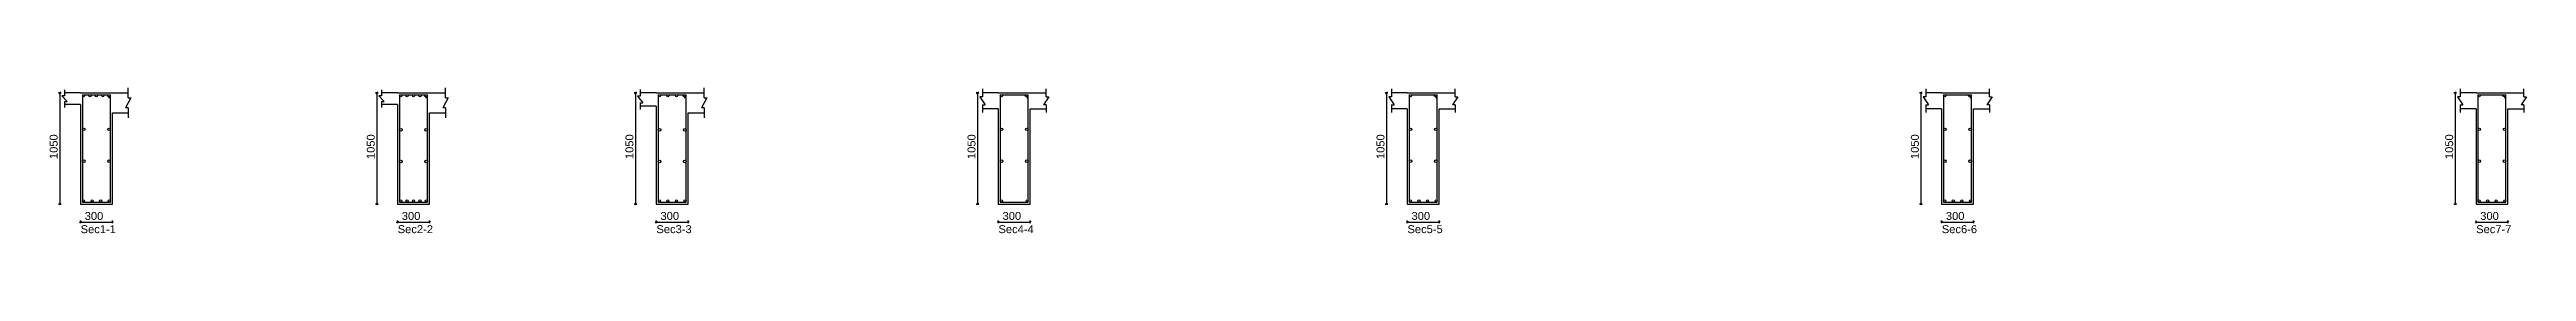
# Model space of a CAD drawing. Extents: x 0 to 98, y 3 to 248.
# Drawn here: x 42.32 to 65.64, y 216.53 to 217.9 of the extents above; entities that cross this region are included whole.
import ezdxf

# ---------------------------------------------------------------- set-up
doc = ezdxf.new("R2010")
doc.units = 0
for name, color, linetype in [('Beam_Cross_Label', 4, 'CONTINUOUS'), ('Beam_CrossSection', 2, 'CONTINUOUS'), ('dim_all', 7, 'CONTINUOUS'), ('main_botbars', 4, 'CONTINUOUS'), ('main_topbars', 4, 'CONTINUOUS'), ('Sidefacebar', 140, 'CONTINUOUS'), ('Stirrup_bar', 1, 'CONTINUOUS')]:
    doc.layers.add(name, color=color, linetype=linetype)
doc.styles.add('STRUDS_Arial', font='ARIAL.TTF', dxfattribs={"height": 0.04})

msp = doc.modelspace()

# ---------------------------------------------------------------- texts
at = {"layer": 'Beam_Cross_Label', "style": 'STRUDS_Arial'}
for s, p in [('Sec1-1', (42.6165, 216.53)), ('Sec2-2', (45.6015, 216.53)), ('Sec3-3', (48.0365, 216.53)), ('Sec4-4', (51.2565, 216.53)), ('Sec5-5', (55.1065, 216.53)), ('Sec6-6', (60.1365, 216.53)), ('Sec7-7', (65.1665, 216.53))]:
    msp.add_text(s, height=0.075, dxfattribs=at).set_placement(p)
at = {"layer": 'dim_all', "style": 'STRUDS_Arial'}
for p in [(42.4, 217.23), (45.385, 217.23), (47.82, 217.23), (51.04, 217.23), (54.89, 217.23), (59.92, 217.23), (64.95, 217.23)]:
    msp.add_text('1050', height=0.075, rotation=90, dxfattribs=at).set_placement(p)
for p in [(42.655, 216.655), (45.64, 216.655), (48.075, 216.655), (51.295, 216.655), (55.145, 216.655), (60.175, 216.655), (65.205, 216.655)]:
    msp.add_text('300', height=0.075, dxfattribs=at).set_placement(p)

# ---------------------------------------------------------------- linework, layer by layer
at = {"layer": 'Beam_CrossSection'}
for p, q in [((42.465, 217.828), (42.44, 217.828)), ((42.44, 217.828), (42.49, 217.773)), ((42.465, 217.883), (42.465, 217.828)), ((42.615, 217.855), (42.465, 217.855)), ((42.465, 217.773), (42.465, 217.718)), ((42.465, 217.773), (42.49, 217.773)), ((42.615, 217.855), (42.915, 217.855)), ((42.615, 217.855), (42.615, 217.855)), ((42.915, 217.855), (42.915, 217.855)), ((42.915, 217.855), (43.065, 217.855)), ((43.09, 217.808), (43.04, 217.713)), ((43.065, 217.808), (43.065, 217.903)), ((43.065, 217.808), (43.09, 217.808)), ((45.45, 217.828), (45.425, 217.828)), ((45.425, 217.828), (45.475, 217.773)), ((45.45, 217.883), (45.45, 217.828)), ((45.6, 217.855), (45.45, 217.855)), ((45.45, 217.773), (45.45, 217.718)), ((45.45, 217.773), (45.475, 217.773)), ((45.6, 217.855), (45.9, 217.855)), ((45.6, 217.855), (45.6, 217.855)), ((45.9, 217.855), (45.9, 217.855)), ((45.9, 217.855), (46.05, 217.855)), ((46.075, 217.808), (46.025, 217.713)), ((46.05, 217.808), (46.05, 217.903)), ((46.05, 217.808), (46.075, 217.808)), ((47.885, 217.824), (47.86, 217.824)), ((47.86, 217.824), (47.91, 217.761)), ((47.885, 217.886), (47.885, 217.824)), ((48.035, 217.855), (47.885, 217.855)), ((48.035, 217.855), (48.335, 217.855)), ((48.035, 217.855), (48.035, 217.855)), ((48.335, 217.855), (48.335, 217.855)), ((48.335, 217.855), (48.485, 217.855)), ((48.51, 217.808), (48.46, 217.713)), ((48.485, 217.808), (48.485, 217.903)), ((48.485, 217.808), (48.51, 217.808)), ((51.105, 217.818), (51.08, 217.818)), ((51.08, 217.818), (51.13, 217.743)), ((51.105, 217.893), (51.105, 217.818)), ((51.255, 217.855), (51.105, 217.855)), ((51.255, 217.855), (51.555, 217.855)), ((51.255, 217.855), (51.255, 217.855)), ((51.555, 217.855), (51.555, 217.855)), ((51.555, 217.855), (51.705, 217.855)), ((51.73, 217.818), (51.68, 217.743)), ((51.705, 217.818), (51.705, 217.893)), ((51.705, 217.818), (51.73, 217.818)), ((54.955, 217.818), (54.93, 217.818)), ((54.93, 217.818), (54.98, 217.743)), ((54.955, 217.893), (54.955, 217.818)), ((55.105, 217.855), (54.955, 217.855)), ((55.105, 217.855), (55.405, 217.855)), ((55.105, 217.855), (55.105, 217.855)), ((55.405, 217.855), (55.405, 217.855)), ((55.405, 217.855), (55.555, 217.855)), ((55.58, 217.818), (55.53, 217.743)), ((55.555, 217.818), (55.555, 217.893)), ((55.555, 217.818), (55.58, 217.818)), ((59.985, 217.818), (59.96, 217.818)), ((59.96, 217.818), (60.01, 217.743)), ((59.985, 217.893), (59.985, 217.818)), ((60.135, 217.855), (59.985, 217.855)), ((60.135, 217.855), (60.435, 217.855)), ((60.135, 217.855), (60.135, 217.855)), ((60.435, 217.855), (60.435, 217.855)), ((60.435, 217.855), (60.585, 217.855)), ((60.61, 217.818), (60.56, 217.743)), ((60.585, 217.818), (60.585, 217.893)), ((60.585, 217.818), (60.61, 217.818)), ((65.015, 217.818), (64.99, 217.818)), ((64.99, 217.818), (65.04, 217.743)), ((65.015, 217.893), (65.015, 217.818)), ((65.165, 217.855), (65.015, 217.855)), ((65.165, 217.855), (65.465, 217.855)), ((65.165, 217.855), (65.165, 217.855)), ((65.465, 217.855), (65.465, 217.855)), ((65.465, 217.855), (65.615, 217.855)), ((65.64, 217.818), (65.59, 217.743)), ((65.615, 217.818), (65.615, 217.893)), ((65.615, 217.818), (65.64, 217.818)), ((42.615, 217.745), (42.465, 217.745)), ((42.615, 217.745), (42.615, 216.805)), ((42.915, 216.805), (42.915, 217.665)), ((42.915, 217.665), (43.065, 217.665)), ((43.065, 217.713), (43.04, 217.713)), ((43.065, 217.713), (43.065, 217.618)), ((45.6, 217.745), (45.45, 217.745)), ((45.6, 217.745), (45.6, 216.805)), ((45.9, 216.805), (45.9, 217.665)), ((45.9, 217.665), (46.05, 217.665)), ((46.05, 217.713), (46.025, 217.713)), ((46.05, 217.713), (46.05, 217.618)), ((47.885, 217.761), (47.885, 217.699)), ((47.885, 217.761), (47.91, 217.761)), ((48.035, 217.73), (47.885, 217.73)), ((48.035, 217.73), (48.035, 216.805)), ((48.335, 216.805), (48.335, 217.665)), ((48.335, 217.665), (48.485, 217.665)), ((48.485, 217.713), (48.46, 217.713)), ((48.485, 217.713), (48.485, 217.618)), ((51.105, 217.743), (51.105, 217.668)), ((51.105, 217.743), (51.13, 217.743)), ((51.255, 217.705), (51.105, 217.705)), ((51.255, 217.705), (51.255, 216.805)), ((51.555, 216.805), (51.555, 217.705)), ((51.555, 217.705), (51.705, 217.705)), ((51.705, 217.743), (51.68, 217.743)), ((51.705, 217.743), (51.705, 217.668)), ((54.955, 217.743), (54.955, 217.668)), ((54.955, 217.743), (54.98, 217.743)), ((55.105, 217.705), (54.955, 217.705)), ((55.105, 217.705), (55.105, 216.805)), ((55.405, 216.805), (55.405, 217.705)), ((55.405, 217.705), (55.555, 217.705)), ((55.555, 217.743), (55.53, 217.743)), ((55.555, 217.743), (55.555, 217.668)), ((59.985, 217.743), (59.985, 217.668)), ((59.985, 217.743), (60.01, 217.743)), ((60.135, 217.705), (59.985, 217.705)), ((60.135, 217.705), (60.135, 216.805)), ((60.435, 216.805), (60.435, 217.705)), ((60.435, 217.705), (60.585, 217.705)), ((60.585, 217.743), (60.56, 217.743)), ((60.585, 217.743), (60.585, 217.668)), ((65.015, 217.743), (65.015, 217.668)), ((65.015, 217.743), (65.04, 217.743)), ((65.165, 217.705), (65.015, 217.705)), ((65.165, 217.705), (65.165, 216.805)), ((65.465, 216.805), (65.465, 217.705)), ((65.465, 217.705), (65.615, 217.705)), ((65.615, 217.743), (65.59, 217.743)), ((65.615, 217.743), (65.615, 217.668)), ((42.615, 216.805), (42.915, 216.805)), ((45.6, 216.805), (45.9, 216.805)), ((48.035, 216.805), (48.335, 216.805)), ((51.255, 216.805), (51.555, 216.805)), ((55.105, 216.805), (55.405, 216.805)), ((60.135, 216.805), (60.435, 216.805)), ((65.165, 216.805), (65.465, 216.805))]:
    msp.add_line(p, q, dxfattribs=at)
at = {"layer": 'dim_all'}
for p, q in [((42.42, 217.855), (42.4075, 217.855)), ((42.42, 217.855), (42.4112, 217.846)), ((42.42, 217.855), (42.4289, 217.864)), ((42.42, 217.855), (42.4325, 217.855)), ((42.42, 217.855), (42.42, 216.805)), ((45.405, 217.855), (45.3925, 217.855)), ((45.405, 217.855), (45.3962, 217.846)), ((45.405, 217.855), (45.4139, 217.864)), ((45.405, 217.855), (45.4175, 217.855)), ((45.405, 217.855), (45.405, 216.805)), ((47.84, 217.855), (47.8275, 217.855)), ((47.84, 217.855), (47.8312, 217.846)), ((47.84, 217.855), (47.8489, 217.864)), ((47.84, 217.855), (47.8525, 217.855)), ((47.84, 217.855), (47.84, 216.805)), ((51.06, 217.855), (51.0475, 217.855)), ((51.06, 217.855), (51.0512, 217.846)), ((51.06, 217.855), (51.0689, 217.864)), ((51.06, 217.855), (51.0725, 217.855)), ((51.06, 217.855), (51.06, 216.805)), ((54.91, 217.855), (54.8975, 217.855)), ((54.91, 217.855), (54.9012, 217.846)), ((54.91, 217.855), (54.9188, 217.864)), ((54.91, 217.855), (54.9225, 217.855)), ((54.91, 217.855), (54.91, 216.805)), ((59.94, 217.855), (59.9275, 217.855)), ((59.94, 217.855), (59.9312, 217.846)), ((59.94, 217.855), (59.9489, 217.864)), ((59.94, 217.855), (59.9525, 217.855)), ((59.94, 217.855), (59.94, 216.805)), ((64.97, 217.855), (64.9575, 217.855)), ((64.97, 217.855), (64.9612, 217.846)), ((64.97, 217.855), (64.9789, 217.864)), ((64.97, 217.855), (64.9825, 217.855)), ((64.97, 217.855), (64.97, 216.805)), ((42.42, 216.805), (42.4075, 216.805)), ((42.42, 216.805), (42.4112, 216.796)), ((42.42, 216.805), (42.4289, 216.814)), ((42.42, 216.805), (42.4325, 216.805)), ((42.615, 216.635), (42.6062, 216.626)), ((42.615, 216.635), (42.615, 216.648)), ((42.615, 216.635), (42.6239, 216.644)), ((42.615, 216.635), (42.615, 216.623)), ((42.615, 216.635), (42.915, 216.635)), ((42.915, 216.635), (42.9062, 216.626)), ((42.915, 216.635), (42.915, 216.648)), ((42.915, 216.635), (42.9239, 216.644)), ((42.915, 216.635), (42.915, 216.623)), ((45.405, 216.805), (45.3925, 216.805)), ((45.405, 216.805), (45.3962, 216.796)), ((45.405, 216.805), (45.4139, 216.814)), ((45.405, 216.805), (45.4175, 216.805)), ((45.6, 216.635), (45.5912, 216.626)), ((45.6, 216.635), (45.6, 216.648)), ((45.6, 216.635), (45.6089, 216.644)), ((45.6, 216.635), (45.6, 216.623)), ((45.6, 216.635), (45.9, 216.635)), ((45.9, 216.635), (45.8912, 216.626)), ((45.9, 216.635), (45.9, 216.648)), ((45.9, 216.635), (45.9089, 216.644)), ((45.9, 216.635), (45.9, 216.623)), ((47.84, 216.805), (47.8275, 216.805)), ((47.84, 216.805), (47.8312, 216.796)), ((47.84, 216.805), (47.8489, 216.814)), ((47.84, 216.805), (47.8525, 216.805)), ((48.035, 216.635), (48.0262, 216.626)), ((48.035, 216.635), (48.035, 216.648)), ((48.035, 216.635), (48.0439, 216.644)), ((48.035, 216.635), (48.035, 216.623)), ((48.035, 216.635), (48.335, 216.635)), ((48.335, 216.635), (48.3262, 216.626)), ((48.335, 216.635), (48.335, 216.648)), ((48.335, 216.635), (48.3439, 216.644)), ((48.335, 216.635), (48.335, 216.623)), ((51.06, 216.805), (51.0475, 216.805)), ((51.06, 216.805), (51.0512, 216.796)), ((51.06, 216.805), (51.0689, 216.814)), ((51.06, 216.805), (51.0725, 216.805)), ((51.255, 216.635), (51.2462, 216.626)), ((51.255, 216.635), (51.255, 216.648)), ((51.255, 216.635), (51.2639, 216.644)), ((51.255, 216.635), (51.255, 216.623)), ((51.255, 216.635), (51.555, 216.635)), ((51.555, 216.635), (51.5462, 216.626)), ((51.555, 216.635), (51.555, 216.648)), ((51.555, 216.635), (51.5639, 216.644)), ((51.555, 216.635), (51.555, 216.623)), ((54.91, 216.805), (54.8975, 216.805)), ((54.91, 216.805), (54.9012, 216.796)), ((54.91, 216.805), (54.9188, 216.814)), ((54.91, 216.805), (54.9225, 216.805)), ((55.105, 216.635), (55.0962, 216.626)), ((55.105, 216.635), (55.105, 216.648)), ((55.105, 216.635), (55.1138, 216.644)), ((55.105, 216.635), (55.105, 216.623)), ((55.105, 216.635), (55.405, 216.635)), ((55.405, 216.635), (55.3962, 216.626)), ((55.405, 216.635), (55.405, 216.648)), ((55.405, 216.635), (55.4138, 216.644)), ((55.405, 216.635), (55.405, 216.623)), ((59.94, 216.805), (59.9275, 216.805)), ((59.94, 216.805), (59.9312, 216.796)), ((59.94, 216.805), (59.9489, 216.814)), ((59.94, 216.805), (59.9525, 216.805)), ((60.135, 216.635), (60.1262, 216.626)), ((60.135, 216.635), (60.135, 216.648)), ((60.135, 216.635), (60.1439, 216.644)), ((60.135, 216.635), (60.135, 216.623)), ((60.135, 216.635), (60.435, 216.635)), ((60.435, 216.635), (60.4262, 216.626)), ((60.435, 216.635), (60.435, 216.648)), ((60.435, 216.635), (60.4439, 216.644)), ((60.435, 216.635), (60.435, 216.623)), ((64.97, 216.805), (64.9575, 216.805)), ((64.97, 216.805), (64.9612, 216.796)), ((64.97, 216.805), (64.9789, 216.814)), ((64.97, 216.805), (64.9825, 216.805)), ((65.165, 216.635), (65.1562, 216.626)), ((65.165, 216.635), (65.165, 216.648)), ((65.165, 216.635), (65.1739, 216.644)), ((65.165, 216.635), (65.165, 216.623)), ((65.165, 216.635), (65.465, 216.635)), ((65.465, 216.635), (65.4562, 216.626)), ((65.465, 216.635), (65.465, 216.648)), ((65.465, 216.635), (65.4739, 216.644)), ((65.465, 216.635), (65.465, 216.623))]:
    msp.add_line(p, q, dxfattribs=at)
at = {"layer": 'main_botbars'}
for centre in [(42.6438, 216.834), (42.7246, 216.834), (42.8054, 216.834), (42.8862, 216.834), (45.6288, 216.834), (45.6894, 216.834), (45.75, 216.834), (45.8106, 216.834), (45.8713, 216.834), (48.0638, 216.834), (48.1446, 216.834), (48.2254, 216.834), (48.3063, 216.834), (51.2838, 216.834), (51.5263, 216.834), (55.1338, 216.834), (55.2146, 216.834), (55.2954, 216.834), (55.3762, 216.834), (60.1638, 216.834), (60.2446, 216.834), (60.3254, 216.834), (60.4063, 216.834), (65.1938, 216.834), (65.2746, 216.834), (65.3555, 216.834), (65.4363, 216.834)]:
    msp.add_circle(centre, 0.01, dxfattribs=at)
at = {"layer": 'main_topbars'}
for centre in [(42.6438, 217.826), (42.7044, 217.826), (42.765, 217.826), (42.8256, 217.826), (42.8863, 217.826), (45.6288, 217.826), (45.6894, 217.826), (45.75, 217.826), (45.8106, 217.826), (45.8713, 217.826), (48.0638, 217.826), (48.1446, 217.826), (48.2254, 217.826), (48.3063, 217.826), (51.2838, 217.826), (51.5263, 217.826), (55.1338, 217.826), (55.3763, 217.826), (60.1638, 217.826), (60.4063, 217.826), (65.1938, 217.826), (65.4363, 217.826)]:
    msp.add_circle(centre, 0.01, dxfattribs=at)
at = {"layer": 'Sidefacebar'}
for centre in [(42.646, 217.51), (42.884, 217.51), (45.631, 217.505), (45.869, 217.505), (48.066, 217.506), (48.304, 217.506), (51.286, 217.51), (51.524, 217.51), (55.136, 217.51), (55.374, 217.51), (60.166, 217.51), (60.404, 217.51), (65.196, 217.51), (65.434, 217.51), (42.646, 217.21), (42.884, 217.21), (45.631, 217.207), (45.869, 217.207), (48.066, 217.206), (48.304, 217.206), (51.286, 217.21), (51.524, 217.21), (55.136, 217.21), (55.374, 217.21), (60.166, 217.21), (60.404, 217.21), (65.196, 217.21), (65.434, 217.21)]:
    msp.add_circle(centre, 0.012, dxfattribs=at)
at = {"layer": 'Stirrup_bar'}
for p, q in [((42.6338, 217.836), (42.6338, 216.824)), ((42.6338, 217.836), (42.8963, 217.836)), ((42.8792, 217.833), (42.865, 217.819)), ((42.8933, 217.819), (42.8792, 217.805)), ((42.8963, 216.824), (42.8963, 217.836)), ((45.6188, 217.836), (45.6188, 216.824)), ((45.6188, 217.836), (45.8813, 217.836)), ((45.8642, 217.833), (45.85, 217.819)), ((45.8783, 217.819), (45.8642, 217.805)), ((45.8813, 216.824), (45.8813, 217.836)), ((48.0538, 217.836), (48.0538, 216.824)), ((48.0538, 217.836), (48.3163, 217.836)), ((48.2992, 217.833), (48.285, 217.819)), ((48.3133, 217.819), (48.2992, 217.805)), ((48.3163, 216.824), (48.3163, 217.836)), ((51.2738, 217.836), (51.2738, 216.824)), ((51.2738, 217.836), (51.5363, 217.836)), ((51.5192, 217.833), (51.505, 217.819)), ((51.5333, 217.819), (51.5192, 217.805)), ((51.5363, 216.824), (51.5363, 217.836)), ((55.1238, 217.836), (55.1238, 216.824)), ((55.1238, 217.836), (55.3863, 217.836)), ((55.3692, 217.833), (55.355, 217.819)), ((55.3833, 217.819), (55.3692, 217.805)), ((55.3863, 216.824), (55.3863, 217.836)), ((60.1538, 217.836), (60.1538, 216.824)), ((60.1538, 217.836), (60.4163, 217.836)), ((60.3992, 217.833), (60.385, 217.819)), ((60.4133, 217.819), (60.3992, 217.805)), ((60.4163, 216.824), (60.4163, 217.836)), ((65.1838, 217.836), (65.1838, 216.824)), ((65.1838, 217.836), (65.4463, 217.836)), ((65.4292, 217.833), (65.4151, 217.819)), ((65.4433, 217.819), (65.4292, 217.805)), ((65.4463, 216.824), (65.4463, 217.836)), ((42.6338, 216.824), (42.8963, 216.824)), ((45.6188, 216.824), (45.8813, 216.824)), ((48.0538, 216.824), (48.3163, 216.824)), ((51.2738, 216.824), (51.5363, 216.824)), ((55.1238, 216.824), (55.3863, 216.824)), ((60.1538, 216.824), (60.4163, 216.824)), ((65.1838, 216.824), (65.4463, 216.824))]:
    msp.add_line(p, q, dxfattribs=at)

msp.set_redraw_order([(e.dxf.handle, doc.entitydb.next_handle()) for e in msp.query("TEXT MTEXT ATTDEF DIMENSION ARC_DIMENSION")])  # texts and dimensions are drawn at this point

doc.saveas('drawing.dxf')
